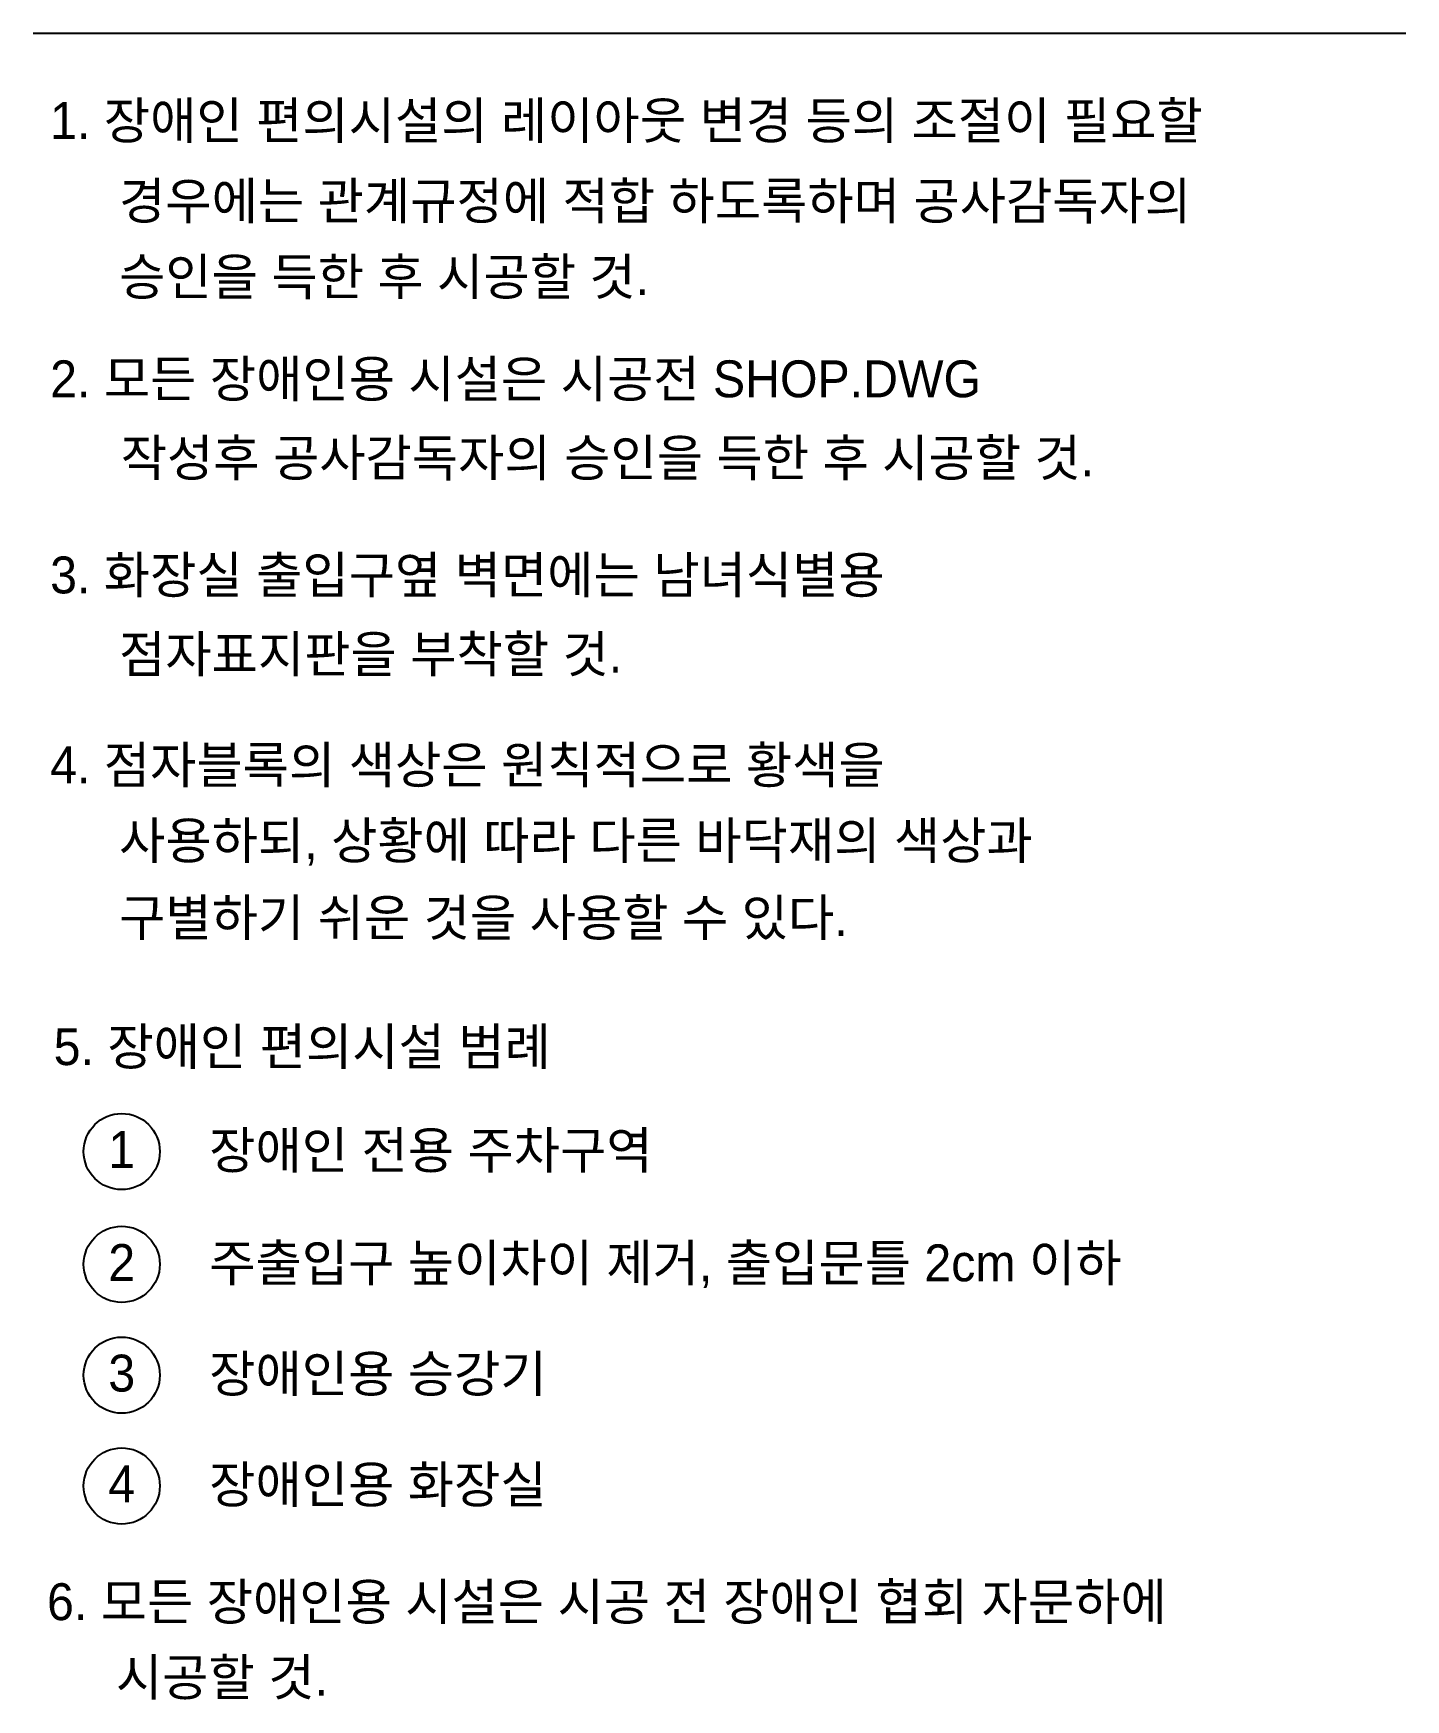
# Model space of a CAD drawing. Header units: millimetres. Extents: x 0 to 841, y 0 to 594.
# Drawn here: x 731 to 824, y 452.1 to 565 of the extents above; entities that cross this region are included whole.
import ezdxf
from ezdxf.enums import TextEntityAlignment as Align

# ---------------------------------------------------------------- set-up
doc = ezdxf.new("R2010")
doc.units = ezdxf.units.MM
for name, color, linetype in [('A-TEXT-NOTE', 7, 'Continuous'), ('ITXT', 7, 'Continuous'), ('TEXT', 7, 'Continuous')]:
    doc.layers.add(name, color=color, linetype=linetype)
doc.layers.add('NOPLOT', color=193, linetype='Continuous', plot=False)
doc.styles.add('Gtx', font='Dotum.ttf')

msp = doc.modelspace()

# ---------------------------------------------------------------- texts
at = {"layer": 'A-TEXT-NOTE', "style": 'Gtx'}
for s, p in [('1. 장애인 편의시설의 레이아웃 변경 등의 조절이 필요할', (732.14, 557.84)), ('경우에는 관계규정에 적합 하도록하며 공사감독자의', (736.81, 552.4)), ('승인을 득한 후 시공할 것.', (736.81, 547.26)), ('2. 모든 장애인용 시설은 시공전 SHOP.DWG', (732.14, 540.34)), ('작성후 공사감독자의 승인을 득한 후 시공할 것.', (736.92, 534.99)), ('3. 화장실 출입구옆 벽면에는 남녀식별용', (732.14, 527.05)), ('점자표지판을 부착할 것.', (736.81, 521.69)), ('4. 점자블록의 색상은 원칙적으로 황색을', (732.14, 514.18)), ('사용하되, 상황에 따라 다른 바닥재의 색상과', (736.81, 509.06)), ('구별하기 쉬운 것을 사용할 수 있다.', (736.81, 503.83)), ('6. 모든 장애인용 시설은 시공 전 장애인 협회 자문하에', (731.93, 457.48)), ('시공할 것.', (736.6, 452.36))]:
    msp.add_text(s, height=2.5, dxfattribs=at).set_placement(p)
at = {"layer": 'TEXT', "style": 'Gtx'}
for s, p in [('5. 장애인 편의시설 범례', (732.38, 495.09)), ('장애인 전용 주차구역', (742.92, 488.07)), ('주출입구 높이차이 제거, 출입문틀 2cm 이하', (742.92, 480.44)), ('장애인용 승강기', (742.92, 472.93)), ('장애인용 화장실', (742.92, 465.42))]:
    msp.add_text(s, height=2.5, dxfattribs=at).set_placement(p)
for s, p in [('1', (736.99, 489.37)), ('2', (736.99, 481.73)), ('3', (736.99, 474.22)), ('4', (736.99, 466.71))]:
    msp.add_text(s, height=2.5, dxfattribs=at).set_placement(p, align=Align.MIDDLE)

# ---------------------------------------------------------------- linework, layer by layer
at = {"layer": 'ITXT', "color": 6}
for centre in [(736.99, 489.23), (736.99, 481.59), (736.99, 474.08), (736.99, 466.57)]:
    msp.add_circle(centre, 2.58, dxfattribs=at)
at = {"layer": 'NOPLOT'}
msp.add_line((731, 565), (824, 565), dxfattribs=at)

msp.set_redraw_order([(e.dxf.handle, doc.entitydb.next_handle()) for e in msp.query("TEXT MTEXT ATTDEF DIMENSION ARC_DIMENSION")])  # texts and dimensions are drawn at this point

doc.saveas('drawing.dxf')
